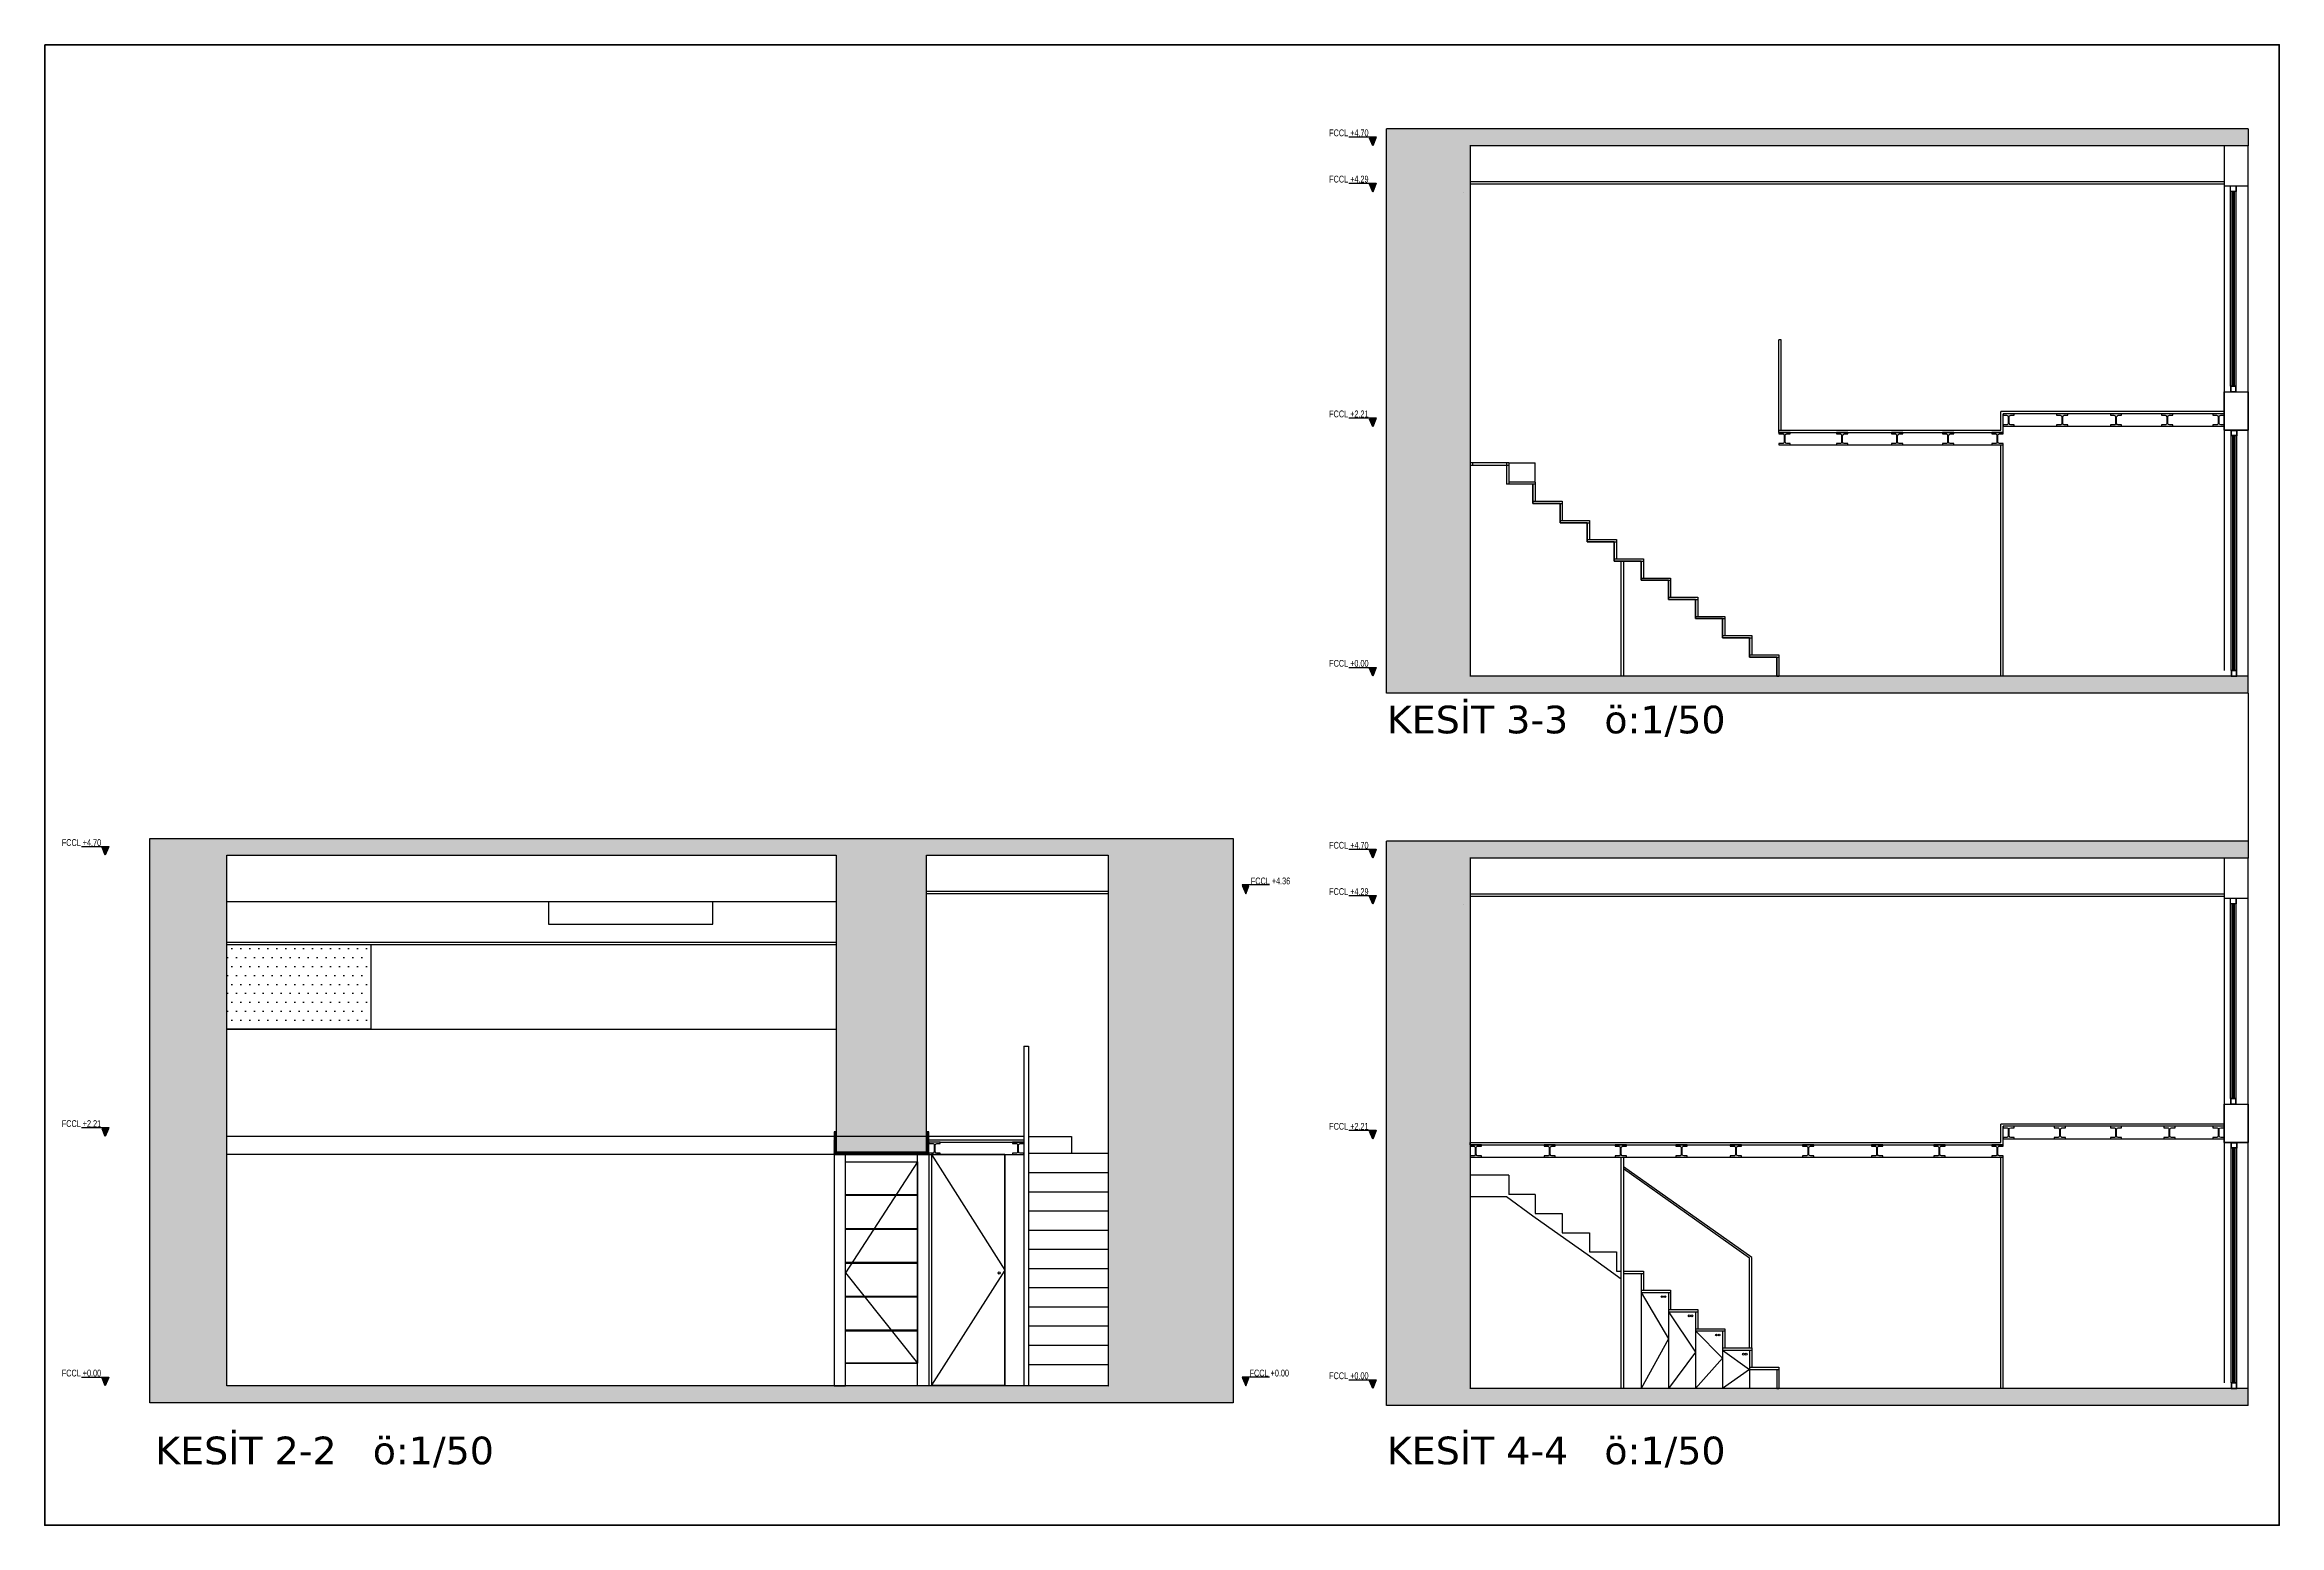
# Model space of a CAD drawing. Header units: centimetres. Extents: x -172755 to -168367, y -82915 to -78980.
# Drawn here: x -170347 to -168367, y -82915 to -81603 of the extents above; entities that cross this region are included whole.
import ezdxf
from ezdxf.enums import TextEntityAlignment as Align

# ---------------------------------------------------------------- set-up
doc = ezdxf.new("R2010")
doc.units = ezdxf.units.CM
doc.header["$LTSCALE"] = 50
for name, pattern in [('DOT', [0.25, 0, -0.25]), ('GF$0$HIDDEN', [0.375, 0.25, -0.125]), ('GF_alt_2$0$HIDDEN', [0.375, 0.25, -0.125]), ('HIDDEN', [9.525, 6.35, -3.175])]:
    doc.linetypes.add(name, pattern=pattern)
doc.layers.get('0').update_dxf_attribs({"color": 161, "lineweight": 35})
for name, color, linetype in [('DIM', 1, 'Continuous'), ('DIM_20', 61, 'Continuous'), ('DIM_50', 61, 'Continuous'), ('DOORS_VIEW', 3, 'Continuous'), ('FURNITURE', 3, 'Continuous'), ('GF$0$DOORS', 4, 'Continuous'), ('GF$0$WALL_PROJECTION', 253, 'GF$0$HIDDEN'), ('GF$0$WOOD_CLADDING', 44, 'Continuous'), ('Levels1_50', 4, 'Continuous'), ('PROFILE', 5, 'Continuous'), ('PROFILE_VIEW', 3, 'Continuous'), ('STONE_CLADDING', 41, 'Continuous'), ('STRUCT_BEAM', 30, 'Continuous'), ('SYMBOL', 7, 'Continuous'), ('TEXT_50', 5, 'Continuous'), ('VIEW', 153, 'Continuous'), ('WALL_GYPSUM_SECTION', 4, 'Continuous'), ('WALL_HATCH', 3, 'Continuous'), ('WALL_PROJECTION', 253, 'HIDDEN'), ('WALL_SECTION', 1, 'Continuous'), ('WALL_VIEW', 7, 'Continuous'), ('WIN_GLASS', 4, 'Continuous'), ('WOOD_CLADDING', 44, 'Continuous')]:
    doc.layers.add(name, color=color, linetype=linetype)
doc.styles.add('ROM0', font='ROMANS.SHX')
doc.styles.get("Standard").update_dxf_attribs({"font": 'arial.ttf'})
doc.styles.add('SWISS', font='swisscl.ttf')

msp = doc.modelspace()

# ---------------------------------------------------------------- texts
at = {"layer": 'TEXT_50', "char_height": 24.5, "width": 403.406, "attachment_point": 1}
for s, insert in [('{\\fVerdana|b0|i0|c162|p34;KESİT 3-3   ö:1/50}', (-169158.1, -82188.8)), ('{\\fVerdana|b0|i0|c162|p34;KESİT 2-2   ö:1/50}', (-170249.3, -82836.4)), ('{\\fVerdana|b0|i0|c162|p34;KESİT 4-4   ö:1/50}', (-169158.1, -82836.4))]:
    msp.add_mtext(s, dxfattribs=dict(at, insert=insert))

# ---------------------------------------------------------------- blocks, each defined once
blk = doc.blocks.new('-ENSTA01')
at = {"layer": 'DIM', "color": 5}
blk.add_lwpolyline([(-540, 200), (83, 200), (72, 175), (72, 175), (0, 0), (-72, 175), (72, 175)], dxfattribs=at)
at = {"layer": 'DIM', "color": 252}
blk.add_solid([(0, 0), (-72, 175), (72, 175)], dxfattribs=at)
at = {"layer": 'DIM_20', "color": 3, "style": 'ROM0'}
blk.add_attdef('%%P0.00', (-543, 249), '', height=120, dxfattribs=at)

# ---------------------------------------------------------------- hatches: boundary and pattern name
at = {"layer": 'STONE_CLADDING'}
h = msp.add_hatch(dxfattribs=at)
h.set_pattern_fill('ANSI31', color=256, scale=0.2, style=0)
h.set_pattern_definition([(45, (-188117.1458, -83033.25525), (-0.449012806, 0.449012806), [])])
h.paths.add_polyline_path([(-169645.9, -82566.4), (-169647.9, -82566.4), (-169647.9, -82584.4), (-169647.9, -82586.4), (-169563.9, -82586.4), (-169563.9, -82566.4), (-169565.9, -82566.4), (-169565.9, -82584.4), (-169645.9, -82584.4)])
at = {"layer": 'VIEW'}
h = msp.add_hatch(dxfattribs=at)
h.set_pattern_fill('DOTS', color=256, scale=5, style=0)
h.set_pattern_definition([(180, (-170058.352, -82475.4144), (-3.96875, 7.9375), [0, -7.9375])])
h.paths.add_polyline_path([(-170185.8, -82400.4), (-170058.4, -82400.4), (-170058.4, -82475.4), (-170185.8, -82475.4)])
at = {"layer": 'WALL_HATCH'}
h = msp.add_hatch(dxfattribs=at)
h.set_pattern_fill('ANSI33', color=256, angle=360, style=0)
h.set_pattern_definition([(45, (-178437.5614, -83988.217), (-4.490128, 4.490128), []), (45, (-178433.071, -83988.217), (-4.490128, 4.490128), [3.175, -1.5875])])
h.paths.add_polyline_path([(-169158.5, -82177.7), (-168395.1, -82177.7), (-168395.1, -82162.7), (-169084.4, -82162.7), (-169084.4, -81692.7), (-168395.1, -81692.7), (-168395.1, -81677.7), (-169158.5, -81677.7)])
h = msp.add_hatch(dxfattribs=at)
h.set_pattern_fill('ANSI33', color=256, angle=360, style=0)
h.set_pattern_definition([(45, (-192695.504, -86554.494), (-4.490128, 4.490128), []), (45, (-192691.014, -86554.494), (-4.490128, 4.490128), [3.175, -1.5875])])
h.paths.add_polyline_path([(-169565.9, -82321.4), (-169405, -82321.4), (-169405, -82355.4), (-169294.3, -82355.4), (-169294.3, -82306.4), (-170254.1, -82306.4), (-170254.1, -82321.4), (-170185.8, -82321.4), (-169645.9, -82321.4), (-169645.9, -82400.4), (-169645.9, -82400.4), (-169645.9, -82475.4), (-169645.9, -82475.4), (-169645.9, -82584.4), (-169565.9, -82584.4), (-169565.9, -82566.4), (-169565.9, -82566.4)])
h.paths.add_polyline_path([(-169294.3, -82355.4), (-169405, -82355.4), (-169405, -82573.4), (-169405, -82741.4), (-169404.5, -82741.4), (-169404.5, -82743.4), (-169405, -82743.4), (-169405, -82791.4), (-169294.3, -82791.4)])
h.paths.add_polyline_path([(-170185.8, -82570.4), (-170254.1, -82570.4), (-170254.1, -82791.4), (-170185.8, -82791.4), (-170185.8, -82781.4), (-170185.8, -82704.4), (-170185.8, -82696.4)])
h.paths.add_polyline_path([(-170185.8, -82321.4), (-170254.1, -82321.4), (-170254.1, -82570.4), (-170185.8, -82570.4)], flags=17)
h.paths.add_polyline_path([(-169294.3, -82806.4), (-169294.3, -82791.4), (-169405, -82791.4), (-169565.9, -82791.4), (-170185.8, -82791.4), (-170254.1, -82791.4), (-170254.1, -82806.4)])
h = msp.add_hatch(dxfattribs=at)
h.set_pattern_fill('ANSI33', color=256, angle=360, style=0)
h.set_pattern_definition([(45, (-178437.5614, -84619.3876), (-4.490128, 4.490128), []), (45, (-178433.071, -84619.3876), (-4.490128, 4.490128), [3.175, -1.5875])])
h.paths.add_polyline_path([(-169158.5, -82808.8), (-168395.1, -82808.8), (-168395.1, -82793.8), (-169084.4, -82793.8), (-169084.4, -82323.8), (-168395.1, -82323.8), (-168395.1, -82308.8), (-169158.5, -82308.8)])

# ---------------------------------------------------------------- linework, layer by layer
msp.add_lwpolyline([(-170347.3, -81603.2), (-168367.4, -81603.2), (-168367.4, -82915), (-170347.3, -82915)], close=True)
at = {"layer": 'DIM_50'}
for p, q in [((-168416.2, -81728.2), (-168395.1, -81728.2)), ((-168810.7, -81944.7), (-168810.7, -81864.7)), ((-168808.7, -81864.7), (-168810.7, -81864.7)), ((-168808.7, -81944.7), (-168808.7, -81864.7)), ((-168810.7, -81944.7), (-168614.2, -81944.7)), ((-168810.7, -81946.7), (-168810.7, -81944.7)), ((-168810.7, -81946.7), (-168612.2, -81946.7)), ((-168614.2, -81944.7), (-168614.2, -81928.3)), ((-168416.2, -81928.3), (-168614.2, -81928.3)), ((-168612.2, -81946.7), (-168612.2, -81930.3)), ((-168416.2, -81930.3), (-168612.2, -81930.3)), ((-168602.2, -81941.3), (-168426.2, -81941.3)), ((-169084.4, -81957.7), (-169084.4, -82162.7)), ((-168800.7, -81957.7), (-168622.2, -81957.7)), ((-169050.2, -81973.7), (-169084.4, -81973.7)), ((-169050.2, -81975.9), (-169084.4, -81975.9)), ((-169082.2, -81973.9), (-169082.2, -81975.9)), ((-169052.2, -81973.7), (-169052.2, -81992.7)), ((-169050.2, -81973.7), (-169050.2, -81992.7)), ((-169050.2, -81973.7), (-169026.7, -81973.7)), ((-169026.7, -81990.7), (-169026.7, -81973.7)), ((-169026.7, -81992.7), (-169052.2, -81992.7)), ((-169026.7, -81990.7), (-169050.2, -81990.7)), ((-169028.7, -81992.7), (-169028.7, -82009.7)), ((-169026.7, -81990.7), (-169026.7, -82007.7)), ((-169028.7, -82007.7), (-169002.7, -82007.7)), ((-169028.7, -82009.7), (-169002.7, -82009.7)), ((-169004.7, -82009.7), (-169004.7, -82026.7)), ((-169004.7, -82024.7), (-168978.7, -82024.7)), ((-169002.7, -82007.7), (-169002.7, -82009.7)), ((-169002.7, -82008.7), (-169002.7, -82024.7)), ((-168978.7, -82024.7), (-168978.7, -82026.7)), ((-168978.7, -82025.7), (-168978.7, -82041.7)), ((-169004.7, -82026.7), (-168978.7, -82026.7)), ((-168980.7, -82026.7), (-168980.7, -82043.7)), ((-168980.7, -82041.7), (-168954.7, -82041.7)), ((-168980.7, -82043.7), (-168954.7, -82043.7)), ((-168956.7, -82043.7), (-168956.7, -82060.7)), ((-168954.7, -82041.7), (-168954.7, -82043.7)), ((-168954.7, -82042.7), (-168954.7, -82058.7)), ((-168956.7, -82058.7), (-168930.7, -82058.7)), ((-168956.7, -82060.7), (-168930.7, -82060.7)), ((-168932.7, -82060.7), (-168932.7, -82077.7)), ((-168930.7, -82058.7), (-168930.7, -82060.7)), ((-168930.7, -82059.7), (-168930.7, -82075.7)), ((-168932.7, -82075.7), (-168906.7, -82075.7)), ((-168932.7, -82077.7), (-168906.7, -82077.7)), ((-168908.7, -82077.7), (-168908.7, -82094.7)), ((-168906.7, -82075.7), (-168906.7, -82077.7)), ((-168906.7, -82076.7), (-168906.7, -82092.7)), ((-168908.7, -82092.7), (-168882.7, -82092.7)), ((-168908.7, -82094.7), (-168882.7, -82094.7)), ((-168884.7, -82094.7), (-168884.7, -82111.7)), ((-168882.7, -82092.7), (-168882.7, -82094.7)), ((-168882.7, -82093.7), (-168882.7, -82109.7)), ((-168884.7, -82109.7), (-168858.7, -82109.7)), ((-168884.7, -82111.7), (-168858.7, -82111.7)), ((-168860.7, -82111.7), (-168860.7, -82128.7)), ((-168858.7, -82109.7), (-168858.7, -82111.7)), ((-168858.7, -82110.7), (-168858.7, -82126.7)), ((-168860.7, -82126.7), (-168834.7, -82126.7)), ((-168860.7, -82128.7), (-168834.7, -82128.7)), ((-168836.7, -82128.7), (-168836.7, -82145.7)), ((-168836.7, -82143.7), (-168810.7, -82143.7)), ((-168834.7, -82126.7), (-168834.7, -82128.7)), ((-168834.7, -82127.7), (-168834.7, -82143.7)), ((-168810.7, -82143.7), (-168810.7, -82145.7)), ((-168810.7, -82144.7), (-168810.7, -82162.7)), ((-168836.7, -82145.7), (-168810.7, -82145.7)), ((-168812.7, -82145.7), (-168812.7, -82162.7)), ((-168812.7, -82162.7), (-168810.7, -82162.7)), ((-168395.1, -82177.7), (-168395.1, -82308.8)), ((-168416.2, -82359.4), (-168395.1, -82359.4)), ((-169479.9, -82490.4), (-169479.9, -82791.4)), ((-169479.9, -82490.4), (-169475.7, -82490.4)), ((-169475.7, -82490.4), (-169475.7, -82791.4)), ((-168614.2, -82575.8), (-168614.2, -82559.5)), ((-168416.2, -82559.5), (-168614.2, -82559.5)), ((-169479.9, -82570.4), (-169563.9, -82570.4)), ((-169563.9, -82573.4), (-169479.9, -82573.4)), ((-169553.9, -82575.4), (-169479.9, -82575.4)), ((-169475.7, -82570.4), (-169437.6, -82570.4)), ((-169437.6, -82570.4), (-169437.6, -82585.4)), ((-169084.4, -82575.8), (-168614.2, -82575.8)), ((-169084.4, -82577.8), (-169084.4, -82575.8)), ((-169084.4, -82577.8), (-168612.2, -82577.8)), ((-168612.2, -82577.8), (-168612.2, -82561.5)), ((-168416.2, -82561.5), (-168612.2, -82561.5)), ((-168602.2, -82572.5), (-168426.2, -82572.5)), ((-169475.7, -82585.4), (-169405, -82585.4)), ((-169084.4, -82588.8), (-169084.4, -82793.8)), ((-169074.4, -82588.8), (-168622.2, -82588.8)), ((-168834.7, -82677.8), (-168948.5, -82597.3)), ((-168836.7, -82678.4), (-168948.5, -82599.3)), ((-169475.7, -82602.4), (-169405, -82602.4)), ((-169475.7, -82619.4), (-169405, -82619.4)), ((-169475.7, -82636.4), (-169405, -82636.4)), ((-169084.4, -82623.8), (-169052.2, -82623.8)), ((-169052.2, -82623.8), (-169028.7, -82640.8)), ((-169002.7, -82638.8), (-169002.7, -82640.8)), ((-169475.7, -82653.4), (-169405, -82653.4)), ((-169028.7, -82640.8), (-169004.7, -82657.8)), ((-169004.7, -82657.8), (-168980.7, -82674.8)), ((-168978.7, -82655.8), (-168978.7, -82657.8)), ((-169475.7, -82670.4), (-169405, -82670.4)), ((-168980.7, -82674.8), (-168950.5, -82696.5)), ((-168954.7, -82672.8), (-168954.7, -82674.8)), ((-168836.7, -82757.8), (-168836.7, -82678.4)), ((-168834.7, -82757.8), (-168834.7, -82677.8)), ((-169475.7, -82687.4), (-169405, -82687.4)), ((-168954.7, -82689.8), (-168950.5, -82689.8)), ((-168948.5, -82689.8), (-168930.7, -82689.8)), ((-168948.5, -82691.8), (-168930.7, -82691.8)), ((-168932.7, -82691.8), (-168932.7, -82708.8)), ((-168930.7, -82689.8), (-168930.7, -82691.8)), ((-168930.7, -82690.8), (-168930.7, -82706.8)), ((-169475.7, -82704.4), (-169405, -82704.4)), ((-168932.7, -82706.8), (-168906.7, -82706.8)), ((-168932.7, -82708.8), (-168906.7, -82708.8)), ((-168932.7, -82708.8), (-168932.7, -82793.8)), ((-168908.7, -82708.8), (-168908.7, -82725.8)), ((-168906.7, -82706.8), (-168906.7, -82708.8)), ((-168906.7, -82707.8), (-168906.7, -82723.8)), ((-169475.7, -82721.4), (-169405, -82721.4)), ((-169475.7, -82738.4), (-169405, -82738.4)), ((-168908.7, -82723.8), (-168882.7, -82723.8)), ((-168908.7, -82725.8), (-168882.7, -82725.8)), ((-168908.7, -82725.8), (-168908.7, -82793.8)), ((-168884.7, -82725.8), (-168884.7, -82742.8)), ((-168882.7, -82723.8), (-168882.7, -82725.8)), ((-168882.7, -82724.8), (-168882.7, -82740.8)), ((-169475.7, -82755.4), (-169405, -82755.4)), ((-168884.7, -82740.8), (-168858.7, -82740.8)), ((-168884.7, -82742.8), (-168858.7, -82742.8)), ((-168884.7, -82742.8), (-168884.7, -82793.8)), ((-168860.7, -82742.8), (-168860.7, -82759.8)), ((-168860.7, -82757.8), (-168834.7, -82757.8)), ((-168858.7, -82740.8), (-168858.7, -82742.8)), ((-168858.7, -82741.8), (-168858.7, -82757.8)), ((-168834.7, -82757.8), (-168834.7, -82759.8)), ((-168834.7, -82758.8), (-168834.7, -82774.8)), ((-169475.7, -82772.4), (-169405, -82772.4)), ((-168860.7, -82759.8), (-168834.7, -82759.8)), ((-168860.7, -82759.8), (-168860.7, -82793.8)), ((-168836.7, -82759.8), (-168836.7, -82776.8)), ((-168836.7, -82774.8), (-168810.7, -82774.8)), ((-168836.7, -82776.8), (-168810.7, -82776.8)), ((-168836.7, -82776.8), (-168836.7, -82793.8)), ((-168812.7, -82776.8), (-168812.7, -82793.8)), ((-168810.7, -82774.8), (-168810.7, -82776.8)), ((-168810.7, -82775.8), (-168810.7, -82793.8)), ((-168812.7, -82793.8), (-168810.7, -82793.8))]:
    msp.add_line(p, q, dxfattribs=at)
for centre in [(-168914.2, -82712.4), (-168911.8, -82712.4), (-168890.2, -82729.4), (-168887.8, -82729.4), (-168866.2, -82746.4), (-168863.8, -82746.4), (-168842.2, -82763.4), (-168839.8, -82763.4)]:
    msp.add_circle(centre, 0.8, dxfattribs=at)
at = {"layer": 'DOORS_VIEW', "color": 253, "linetype": 'HIDDEN', "ltscale": 30}
for p, q in [((-169563.9, -82570.4), (-170185.8, -82570.4)), ((-168932.7, -82708.8), (-168908.7, -82749.9)), ((-168908.7, -82725.8), (-168884.7, -82761.7)), ((-168908.7, -82749.9), (-168932.7, -82793.8)), ((-168884.7, -82742.8), (-168860.7, -82766.9)), ((-168884.7, -82761.7), (-168908.7, -82793.8)), ((-168860.7, -82766.9), (-168884.7, -82793.8)), ((-168860.7, -82759.8), (-168836.7, -82776.8)), ((-168836.7, -82776.8), (-168860.7, -82793.8))]:
    msp.add_line(p, q, dxfattribs=at)
msp.add_lwpolyline([(-169561.5, -82586.4), (-169496.5, -82688.8), (-169561.5, -82790.9)], dxfattribs=at)
at = {"layer": 'FURNITURE'}
msp.add_line((-168537, -82559.5), (-168539, -82559.5), dxfattribs=at)
at = {"layer": 'FURNITURE', "color": 253, "linetype": 'GF_alt_2$0$HIDDEN', "ltscale": 30}
msp.add_lwpolyline([(-169573.9, -82592.9), (-169637.9, -82691.4), (-169573.9, -82771.4)], dxfattribs=at)
at = {"layer": 'FURNITURE'}
msp.add_circle((-169501.6, -82691.4), 1, dxfattribs=at)
at = {"layer": 'GF$0$DOORS'}
for points in [[(-168614.2, -82162.7), (-168614.2, -81957.7)], [(-168612.2, -82162.7), (-168612.2, -81957.7)], [(-168614.2, -82793.8), (-168614.2, -82588.8)], [(-168612.2, -82793.8), (-168612.2, -82588.8)]]:
    msp.add_lwpolyline(points, dxfattribs=at)
at = {"layer": 'GF$0$WALL_PROJECTION', "ltscale": 40}
for p, q in [((-169050.2, -82604.8), (-169084.4, -82604.8)), ((-169050.2, -82604.8), (-169050.2, -82621.8)), ((-169026.7, -82621.8), (-169050.2, -82621.8)), ((-169026.7, -82621.8), (-169026.7, -82638.8)), ((-169026.7, -82638.8), (-169002.7, -82638.8)), ((-169002.7, -82639.8), (-169002.7, -82655.8)), ((-169002.7, -82655.8), (-168978.7, -82655.8)), ((-168978.7, -82656.8), (-168978.7, -82672.8)), ((-168978.7, -82672.8), (-168954.7, -82672.8)), ((-168954.7, -82673.8), (-168954.7, -82689.8))]:
    msp.add_line(p, q, dxfattribs=at)
at = {"layer": 'GF$0$WOOD_CLADDING'}
for p, q in [((-168950.5, -82793.8), (-168950.5, -82588.8)), ((-168948.5, -82588.8), (-168948.5, -82793.8)), ((-168948.5, -82793.8), (-168950.5, -82793.8))]:
    msp.add_line(p, q, dxfattribs=at)
msp.add_lwpolyline([(-168950.5, -82162.7), (-168950.5, -82060.7), (-168948.5, -82060.7), (-168948.5, -82162.7)], close=True, dxfattribs=at)
at = {"layer": 'PROFILE'}
for points in [[(-168410.7, -81728.2), (-168405.7, -81728.2), (-168405.7, -81733.2), (-168410.7, -81733.2), (-168410.7, -81728.2)], [(-168410.7, -81910.7), (-168405.7, -81910.7), (-168405.7, -81905.7), (-168410.7, -81905.7), (-168410.7, -81910.7)], [(-168410.1, -81944.7), (-168405.1, -81944.7), (-168405.1, -81949.7), (-168410.1, -81949.7), (-168410.1, -81944.7)], [(-168410.1, -82162.7), (-168405.1, -82162.7), (-168405.1, -82157.7), (-168410.1, -82157.7), (-168410.1, -82162.7)], [(-168410.7, -82359.4), (-168405.7, -82359.4), (-168405.7, -82364.4), (-168410.7, -82364.4), (-168410.7, -82359.4)], [(-168410.7, -82541.8), (-168405.7, -82541.8), (-168405.7, -82536.8), (-168410.7, -82536.8), (-168410.7, -82541.8)], [(-168410.1, -82575.8), (-168405.1, -82575.8), (-168405.1, -82580.8), (-168410.1, -82580.8), (-168410.1, -82575.8)], [(-168410.1, -82793.8), (-168405.1, -82793.8), (-168405.1, -82788.8), (-168410.1, -82788.8), (-168410.1, -82793.8)]]:
    msp.add_lwpolyline(points, dxfattribs=at)
for points in [[(-168410.4, -81910.4), (-168406, -81910.4), (-168406, -81906), (-168410.4, -81906)], [(-168409.8, -81945), (-168405.4, -81945), (-168405.4, -81949.4), (-168409.8, -81949.4)], [(-168409.8, -82162.4), (-168405.4, -82162.4), (-168405.4, -82158), (-168409.8, -82158)], [(-168410.4, -82541.5), (-168406, -82541.5), (-168406, -82537.1), (-168410.4, -82537.1)], [(-168409.8, -82576.1), (-168405.4, -82576.1), (-168405.4, -82580.5), (-168409.8, -82580.5)], [(-168409.8, -82793.5), (-168405.4, -82793.5), (-168405.4, -82789.1), (-168409.8, -82789.1)]]:
    msp.add_lwpolyline(points, close=True, dxfattribs=at)
at = {"layer": 'PROFILE_VIEW'}
for p, q in [((-168416.2, -81692.7), (-168416.2, -82157.7)), ((-168410.7, -81905.7), (-168410.7, -81728.2)), ((-168405.7, -81905.7), (-168405.7, -81728.2)), ((-168410.1, -82157.7), (-168410.1, -81949.7)), ((-168405.1, -82157.7), (-168405.1, -81949.7)), ((-168416.2, -82323.8), (-168416.2, -82788.8)), ((-168410.7, -82536.8), (-168410.7, -82359.4)), ((-168405.7, -82536.8), (-168405.7, -82359.4)), ((-168410.1, -82788.8), (-168410.1, -82580.8)), ((-168405.1, -82788.8), (-168405.1, -82580.8))]:
    msp.add_line(p, q, dxfattribs=at)
at = {"layer": 'STONE_CLADDING'}
for points in [[(-169645.9, -82566.4), (-169647.9, -82566.4), (-169647.9, -82584.4), (-169647.9, -82586.4), (-169563.9, -82586.4), (-169563.9, -82566.4), (-169565.9, -82566.4), (-169565.9, -82584.4), (-169645.9, -82584.4), (-169645.9, -82566.4)], [(-169647.9, -82586.4), (-169647.9, -82791.4)], [(-169563.9, -82586.4), (-169563.9, -82791.4)]]:
    msp.add_lwpolyline(points, dxfattribs=at)
at = {"layer": 'STRUCT_BEAM'}
for points in [[(-168800.7, -81946.7), (-168810.7, -81946.7), (-168810.7, -81947.9), (-168807.6, -81947.9, -0.46144), (-168806.2, -81949.6), (-168806.2, -81955.3, -0.472845), (-168807.6, -81956.5), (-168810.7, -81956.5), (-168810.7, -81957.7), (-168800.7, -81957.7), (-168800.7, -81956.5), (-168803.8, -81956.5, -0.358063), (-168805.3, -81955.3), (-168805.3, -81949.6, -0.368529), (-168803.8, -81947.9), (-168800.7, -81947.9), (-168800.7, -81946.7)], [(-168749.8, -81946.7), (-168759.8, -81946.7), (-168759.8, -81947.9), (-168756.7, -81947.9, -0.46144), (-168755.3, -81949.6), (-168755.3, -81955.3, -0.472845), (-168756.7, -81956.5), (-168759.8, -81956.5), (-168759.8, -81957.7), (-168749.8, -81957.7), (-168749.8, -81956.5), (-168752.9, -81956.5, -0.358063), (-168754.4, -81955.3), (-168754.4, -81949.6, -0.368529), (-168752.9, -81947.9), (-168749.8, -81947.9), (-168749.8, -81946.7)], [(-168701.1, -81946.7), (-168711.1, -81946.7), (-168711.1, -81947.9), (-168708, -81947.9, -0.46144), (-168706.5, -81949.6), (-168706.5, -81955.3, -0.472845), (-168708, -81956.5), (-168711.1, -81956.5), (-168711.1, -81957.7), (-168701.1, -81957.7), (-168701.1, -81956.5), (-168704.2, -81956.5, -0.358063), (-168705.6, -81955.3), (-168705.6, -81949.6, -0.368529), (-168704.2, -81947.9), (-168701.1, -81947.9), (-168701.1, -81946.7)], [(-168655.8, -81946.7), (-168665.8, -81946.7), (-168665.8, -81947.9), (-168662.7, -81947.9, -0.46144), (-168661.3, -81949.6), (-168661.3, -81955.3, -0.472845), (-168662.7, -81956.5), (-168665.8, -81956.5), (-168665.8, -81957.7), (-168655.8, -81957.7), (-168655.8, -81956.5), (-168658.9, -81956.5, -0.358063), (-168660.4, -81955.3), (-168660.4, -81949.6, -0.368529), (-168658.9, -81947.9), (-168655.8, -81947.9), (-168655.8, -81946.7)], [(-168612.2, -81946.7), (-168622.2, -81946.7), (-168622.2, -81947.9), (-168619.1, -81947.9, -0.46144), (-168617.7, -81949.6), (-168617.7, -81955.3, -0.472845), (-168619.1, -81956.5), (-168622.2, -81956.5), (-168622.2, -81957.7), (-168612.2, -81957.7), (-168612.2, -81956.5), (-168615.3, -81956.5, -0.358063), (-168616.8, -81955.3), (-168616.8, -81949.6, -0.368529), (-168615.3, -81947.9), (-168612.2, -81947.9), (-168612.2, -81946.7)], [(-168602.2, -81930.3), (-168612.2, -81930.3), (-168612.2, -81931.5), (-168609.1, -81931.5, -0.46144), (-168607.7, -81933.2), (-168607.7, -81938.9, -0.472845), (-168609.1, -81940.1), (-168612.2, -81940.1), (-168612.2, -81941.3), (-168602.2, -81941.3), (-168602.2, -81940.1), (-168605.3, -81940.1, -0.358063), (-168606.8, -81938.9), (-168606.8, -81933.2, -0.368529), (-168605.3, -81931.5), (-168602.2, -81931.5), (-168602.2, -81930.3)], [(-168554.8, -81930.3), (-168564.8, -81930.3), (-168564.8, -81931.5), (-168561.7, -81931.5, -0.46144), (-168560.2, -81933.2), (-168560.2, -81938.9, -0.472845), (-168561.7, -81940.1), (-168564.8, -81940.1), (-168564.8, -81941.3), (-168554.8, -81941.3), (-168554.8, -81940.1), (-168557.9, -81940.1, -0.358063), (-168559.3, -81938.9), (-168559.3, -81933.2, -0.368529), (-168557.9, -81931.5), (-168554.8, -81931.5), (-168554.8, -81930.3)], [(-168507.1, -81930.3), (-168517.1, -81930.3), (-168517.1, -81931.5), (-168514, -81931.5, -0.46144), (-168512.5, -81933.2), (-168512.5, -81938.9, -0.472845), (-168514, -81940.1), (-168517.1, -81940.1), (-168517.1, -81941.3), (-168507.1, -81941.3), (-168507.1, -81940.1), (-168510.1, -81940.1, -0.358063), (-168511.6, -81938.9), (-168511.6, -81933.2, -0.368529), (-168510.1, -81931.5), (-168507.1, -81931.5), (-168507.1, -81930.3)], [(-168461.7, -81930.3), (-168471.7, -81930.3), (-168471.7, -81931.5), (-168468.6, -81931.5, -0.46144), (-168467.2, -81933.2), (-168467.2, -81938.9, -0.472845), (-168468.6, -81940.1), (-168471.7, -81940.1), (-168471.7, -81941.3), (-168461.7, -81941.3), (-168461.7, -81940.1), (-168464.8, -81940.1, -0.358063), (-168466.3, -81938.9), (-168466.3, -81933.2, -0.368529), (-168464.8, -81931.5), (-168461.7, -81931.5), (-168461.7, -81930.3)], [(-168416.2, -81930.3), (-168426.2, -81930.3), (-168426.2, -81931.5), (-168423.1, -81931.5, -0.46144), (-168421.7, -81933.2), (-168421.7, -81938.9, -0.472845), (-168423.1, -81940.1), (-168426.2, -81940.1), (-168426.2, -81941.3), (-168416.2, -81941.3), (-168416.2, -81940.1), (-168419.3, -81940.1, -0.358063), (-168420.8, -81938.9), (-168420.8, -81933.2, -0.368529), (-168419.3, -81931.5), (-168416.2, -81931.5), (-168416.2, -81930.3)], [(-169553.9, -82575.4), (-169563.9, -82575.4), (-169563.9, -82576.6), (-169560.8, -82576.6, -0.46144), (-169559.3, -82578.3), (-169559.3, -82584, -0.472845), (-169560.8, -82585.2), (-169563.9, -82585.2), (-169563.9, -82586.4), (-169553.9, -82586.4), (-169553.9, -82585.2), (-169556.9, -82585.2, -0.358063), (-169558.4, -82584), (-169558.4, -82578.3, -0.368529), (-169556.9, -82576.6), (-169553.9, -82576.6), (-169553.9, -82575.4)], [(-169479.9, -82575.4), (-169489.9, -82575.4), (-169489.9, -82576.6), (-169486.8, -82576.6, -0.46144), (-169485.4, -82578.3), (-169485.4, -82584, -0.472845), (-169486.8, -82585.2), (-169489.9, -82585.2), (-169489.9, -82586.4), (-169479.9, -82586.4), (-169479.9, -82585.2), (-169483, -82585.2, -0.358063), (-169484.5, -82584), (-169484.5, -82578.3, -0.368529), (-169483, -82576.6), (-169479.9, -82576.6), (-169479.9, -82575.4)], [(-169074.4, -82577.8), (-169084.4, -82577.8), (-169084.4, -82579), (-169081.3, -82579, -0.46144), (-169079.9, -82580.8), (-169079.9, -82586.4, -0.472845), (-169081.3, -82587.7), (-169084.4, -82587.7), (-169084.4, -82588.8), (-169074.4, -82588.8), (-169074.4, -82587.7), (-169077.5, -82587.7, -0.358063), (-169079, -82586.4), (-169079, -82580.8, -0.368529), (-169077.5, -82579), (-169074.4, -82579), (-169074.4, -82577.8)], [(-169008.9, -82577.8), (-169018.9, -82577.8), (-169018.9, -82579), (-169015.8, -82579, -0.46144), (-169014.3, -82580.8), (-169014.3, -82586.4, -0.472845), (-169015.8, -82587.7), (-169018.9, -82587.7), (-169018.9, -82588.8), (-169008.9, -82588.8), (-169008.9, -82587.7), (-169012, -82587.7, -0.358063), (-169013.4, -82586.4), (-169013.4, -82580.8, -0.368529), (-169012, -82579), (-169008.9, -82579), (-169008.9, -82577.8)], [(-168945.9, -82577.8), (-168955.9, -82577.8), (-168955.9, -82579), (-168952.8, -82579, -0.46144), (-168951.3, -82580.8), (-168951.3, -82586.4, -0.472845), (-168952.8, -82587.7), (-168955.9, -82587.7), (-168955.9, -82588.8), (-168945.9, -82588.8), (-168945.9, -82587.7), (-168949, -82587.7, -0.358063), (-168950.5, -82586.4), (-168950.5, -82580.8, -0.368529), (-168949, -82579), (-168945.9, -82579), (-168945.9, -82577.8)], [(-168892, -82577.8), (-168902, -82577.8), (-168902, -82579), (-168898.9, -82579, -0.46144), (-168897.4, -82580.8), (-168897.4, -82586.4, -0.472845), (-168898.9, -82587.7), (-168902, -82587.7), (-168902, -82588.8), (-168892, -82588.8), (-168892, -82587.7), (-168895.1, -82587.7, -0.358063), (-168896.6, -82586.4), (-168896.6, -82580.8, -0.368529), (-168895.1, -82579), (-168892, -82579), (-168892, -82577.8)], [(-168843.9, -82577.8), (-168853.9, -82577.8), (-168853.9, -82579), (-168850.8, -82579, -0.46144), (-168849.3, -82580.8), (-168849.3, -82586.4, -0.472845), (-168850.8, -82587.7), (-168853.9, -82587.7), (-168853.9, -82588.8), (-168843.9, -82588.8), (-168843.9, -82587.7), (-168847, -82587.7, -0.358063), (-168848.4, -82586.4), (-168848.4, -82580.8, -0.368529), (-168847, -82579), (-168843.9, -82579), (-168843.9, -82577.8)], [(-168779.8, -82577.8), (-168789.8, -82577.8), (-168789.8, -82579), (-168786.7, -82579, -0.46144), (-168785.2, -82580.8), (-168785.2, -82586.4, -0.472845), (-168786.7, -82587.7), (-168789.8, -82587.7), (-168789.8, -82588.8), (-168779.8, -82588.8), (-168779.8, -82587.7), (-168782.9, -82587.7, -0.358063), (-168784.3, -82586.4), (-168784.3, -82580.8, -0.368529), (-168782.9, -82579), (-168779.8, -82579), (-168779.8, -82577.8)], [(-168718.8, -82577.8), (-168728.8, -82577.8), (-168728.8, -82579), (-168725.7, -82579, -0.46144), (-168724.3, -82580.8), (-168724.3, -82586.4, -0.472845), (-168725.7, -82587.7), (-168728.8, -82587.7), (-168728.8, -82588.8), (-168718.8, -82588.8), (-168718.8, -82587.7), (-168721.9, -82587.7, -0.358063), (-168723.4, -82586.4), (-168723.4, -82580.8, -0.368529), (-168721.9, -82579), (-168718.8, -82579), (-168718.8, -82577.8)], [(-168663.6, -82577.8), (-168673.6, -82577.8), (-168673.6, -82579), (-168670.5, -82579, -0.46144), (-168669, -82580.8), (-168669, -82586.4, -0.472845), (-168670.5, -82587.7), (-168673.6, -82587.7), (-168673.6, -82588.8), (-168663.6, -82588.8), (-168663.6, -82587.7), (-168666.7, -82587.7, -0.358063), (-168668.2, -82586.4), (-168668.2, -82580.8, -0.368529), (-168666.7, -82579), (-168663.6, -82579), (-168663.6, -82577.8)], [(-168612.2, -82577.8), (-168622.2, -82577.8), (-168622.2, -82579), (-168619.1, -82579, -0.46144), (-168617.7, -82580.8), (-168617.7, -82586.4, -0.472845), (-168619.1, -82587.7), (-168622.2, -82587.7), (-168622.2, -82588.8), (-168612.2, -82588.8), (-168612.2, -82587.7), (-168615.3, -82587.7, -0.358063), (-168616.8, -82586.4), (-168616.8, -82580.8, -0.368529), (-168615.3, -82579), (-168612.2, -82579), (-168612.2, -82577.8)], [(-168602.2, -82561.5), (-168612.2, -82561.5), (-168612.2, -82562.7), (-168609.1, -82562.7, -0.46144), (-168607.7, -82564.4), (-168607.7, -82570.1, -0.472845), (-168609.1, -82571.3), (-168612.2, -82571.3), (-168612.2, -82572.5), (-168602.2, -82572.5), (-168602.2, -82571.3), (-168605.3, -82571.3, -0.358063), (-168606.8, -82570.1), (-168606.8, -82564.4, -0.368529), (-168605.3, -82562.7), (-168602.2, -82562.7), (-168602.2, -82561.5)], [(-168556.9, -82561.5), (-168566.9, -82561.5), (-168566.9, -82562.7), (-168563.8, -82562.7, -0.46144), (-168562.3, -82564.4), (-168562.3, -82570.1, -0.472845), (-168563.8, -82571.3), (-168566.9, -82571.3), (-168566.9, -82572.5), (-168556.9, -82572.5), (-168556.9, -82571.3), (-168560, -82571.3, -0.358063), (-168561.4, -82570.1), (-168561.4, -82564.4, -0.368529), (-168560, -82562.7), (-168556.9, -82562.7), (-168556.9, -82561.5)], [(-168507.1, -82561.5), (-168517.1, -82561.5), (-168517.1, -82562.7), (-168514, -82562.7, -0.46144), (-168512.5, -82564.4), (-168512.5, -82570.1, -0.472845), (-168514, -82571.3), (-168517.1, -82571.3), (-168517.1, -82572.5), (-168507.1, -82572.5), (-168507.1, -82571.3), (-168510.1, -82571.3, -0.358063), (-168511.6, -82570.1), (-168511.6, -82564.4, -0.368529), (-168510.1, -82562.7), (-168507.1, -82562.7), (-168507.1, -82561.5)], [(-168459.7, -82561.5), (-168469.7, -82561.5), (-168469.7, -82562.7), (-168466.6, -82562.7, -0.46144), (-168465.2, -82564.4), (-168465.2, -82570.1, -0.472845), (-168466.6, -82571.3), (-168469.7, -82571.3), (-168469.7, -82572.5), (-168459.7, -82572.5), (-168459.7, -82571.3), (-168462.8, -82571.3, -0.358063), (-168464.3, -82570.1), (-168464.3, -82564.4, -0.368529), (-168462.8, -82562.7), (-168459.7, -82562.7), (-168459.7, -82561.5)], [(-168416.2, -82561.5), (-168426.2, -82561.5), (-168426.2, -82562.7), (-168423.1, -82562.7, -0.46144), (-168421.7, -82564.4), (-168421.7, -82570.1, -0.472845), (-168423.1, -82571.3), (-168426.2, -82571.3), (-168426.2, -82572.5), (-168416.2, -82572.5), (-168416.2, -82571.3), (-168419.3, -82571.3, -0.358063), (-168420.8, -82570.1), (-168420.8, -82564.4, -0.368529), (-168419.3, -82562.7), (-168416.2, -82562.7), (-168416.2, -82561.5)]]:
    msp.add_lwpolyline(points, format="xyb", close=True, dxfattribs=at)
at = {"layer": 'SYMBOL', "linetype": 'DOT', "ltscale": 20}
for p, q in [((-169084.4, -81692.7), (-169170.7, -81692.7)), ((-169089.9, -81733.7), (-169170.7, -81733.7)), ((-169084.4, -81941.7), (-169170.7, -81941.7)), ((-169084.4, -82162.7), (-169170.7, -82162.7)), ((-170185.8, -82321.4), (-170293.6, -82321.4)), ((-169084.4, -82323.8), (-169170.7, -82323.8)), ((-169406, -82355.4), (-169283.2, -82355.4)), ((-169089.9, -82364.8), (-169170.7, -82364.8)), ((-170185.8, -82570.4), (-170293.6, -82570.4)), ((-169084.4, -82572.8), (-169170.7, -82572.8)), ((-170185.8, -82791.4), (-170293.6, -82791.4)), ((-169405, -82791.4), (-169283.2, -82791.4)), ((-169084.4, -82793.8), (-169170.7, -82793.8))]:
    msp.add_line(p, q, dxfattribs=at)
at = {"layer": 'VIEW'}
msp.add_lwpolyline([(-168812.7, -82162.7), (-168812.7, -82162.7), (-168812.7, -82145.7), (-168836.7, -82145.7), (-168836.7, -82128.7), (-168860.7, -82128.7), (-168860.7, -82111.7), (-168884.7, -82111.7), (-168884.7, -82094.7), (-168908.7, -82094.7), (-168908.7, -82077.7), (-168932.7, -82077.7), (-168932.7, -82060.7), (-168956.7, -82060.7), (-168956.7, -82043.7), (-168980.7, -82043.7), (-168980.7, -82026.7), (-169004.7, -82026.7), (-169004.7, -82009.7), (-169028.7, -82009.7), (-169028.7, -81992.7), (-169050.7, -81992.7)], dxfattribs=at)
at = {"layer": 'WALL_GYPSUM_SECTION'}
for points in [[(-168416.2, -81724.7), (-169084.4, -81724.7)], [(-168416.2, -81726.7), (-169084.4, -81726.7)], [(-169405, -82353.4), (-169566, -82353.4)], [(-169405, -82355.4), (-169566, -82355.4)], [(-168416.2, -82355.8), (-169084.4, -82355.8)], [(-168416.2, -82357.8), (-169084.4, -82357.8)], [(-170185.8, -82398.4), (-169645.9, -82398.4)], [(-170185.8, -82400.4), (-169645.9, -82400.4)]]:
    msp.add_lwpolyline(points, dxfattribs=at)
at = {"layer": 'WALL_PROJECTION', "ltscale": 20}
for points in [[(-170185.8, -82362.4), (-169645.9, -82362.4)], [(-169900.8, -82362.4), (-169900.8, -82382.4), (-169755.3, -82382.4), (-169755.3, -82362.4)]]:
    msp.add_lwpolyline(points, dxfattribs=at)
at = {"layer": 'WALL_SECTION'}
for p, q in [((-168395.1, -81677.7), (-169158.5, -81677.7)), ((-169158.5, -82177.7), (-169158.5, -81677.7)), ((-168395.1, -81677.7), (-168395.1, -81692.7)), ((-168395.1, -81692.7), (-169084.4, -81692.7)), ((-169084.4, -81692.7), (-169084.4, -82162.7)), ((-168395.1, -82162.7), (-169084.4, -82162.7)), ((-168395.1, -82177.7), (-168395.1, -82162.7)), ((-168395.1, -82177.7), (-169158.5, -82177.7)), ((-168395.1, -82308.8), (-169158.5, -82308.8)), ((-169158.5, -82808.8), (-169158.5, -82308.8)), ((-168395.1, -82308.8), (-168395.1, -82323.8)), ((-168395.1, -82323.8), (-169084.4, -82323.8)), ((-169084.4, -82323.8), (-169084.4, -82793.8)), ((-169645.9, -82584.4), (-169565.9, -82584.4)), ((-168395.1, -82793.8), (-169084.4, -82793.8)), ((-168395.1, -82808.8), (-168395.1, -82793.8)), ((-168395.1, -82808.8), (-169158.5, -82808.8))]:
    msp.add_line(p, q, dxfattribs=at)
msp.add_lwpolyline([(-170254.1, -82806.4), (-170254.1, -82306.4), (-169294.3, -82306.4), (-169294.3, -82806.4)], close=True, dxfattribs=at)
msp.add_lwpolyline([(-169645.9, -82584.4), (-169565.9, -82584.4), (-169565.9, -82321.4), (-169405, -82321.4), (-169405, -82573.4), (-169405, -82573.4), (-169405, -82791.4), (-169405, -82791.4), (-169565.9, -82791.4), (-170185.8, -82791.4), (-170185.8, -82321.4), (-169645.9, -82321.4), (-169645.9, -82584.4)], dxfattribs=at)
at = {"layer": 'WALL_VIEW'}
for points in [[(-168395.1, -82162.7), (-168395.1, -81692.7)], [(-168416.2, -81944.7), (-168395.1, -81944.7)], [(-168395.1, -82793.8), (-168395.1, -82323.8)], [(-168416.2, -82575.8), (-168395.1, -82575.8)]]:
    msp.add_lwpolyline(points, dxfattribs=at)
for points in [[(-168416.2, -81910.7), (-168395.1, -81910.7), (-168395.1, -81944.7), (-168416.2, -81944.7)], [(-170185.8, -82400.4), (-170058.4, -82400.4), (-170058.4, -82475.4), (-170185.8, -82475.4)], [(-168416.2, -82541.8), (-168395.1, -82541.8), (-168395.1, -82575.8), (-168416.2, -82575.8)]]:
    msp.add_lwpolyline(points, close=True, dxfattribs=at)
at = {"layer": 'WIN_GLASS'}
for p, q in [((-168409.2, -81905.7), (-168409.2, -81733.2)), ((-168408.2, -81905.7), (-168408.2, -81733.2)), ((-168407.2, -81905.7), (-168407.2, -81733.2)), ((-168408.6, -82157.7), (-168408.6, -81949.7)), ((-168407.6, -82157.7), (-168407.6, -81949.7)), ((-168406.6, -82157.7), (-168406.6, -81949.7)), ((-168409.2, -82536.8), (-168409.2, -82364.4)), ((-168408.2, -82536.8), (-168408.2, -82364.4)), ((-168407.2, -82536.8), (-168407.2, -82364.4)), ((-168408.6, -82788.8), (-168408.6, -82580.8)), ((-168407.6, -82788.8), (-168407.6, -82580.8)), ((-168406.6, -82788.8), (-168406.6, -82580.8))]:
    msp.add_line(p, q, dxfattribs=at)
msp.add_lwpolyline([(-169637.9, -82592.9), (-169573.9, -82592.9), (-169573.9, -82771.4), (-169637.9, -82771.4)], close=True, dxfattribs=at)
at = {"layer": 'WIN_GLASS', "color": 253}
for points in [[(-169637.9, -82621.9), (-169573.9, -82621.9), (-169573.9, -82622.9), (-169637.9, -82622.9)], [(-169637.9, -82651.9), (-169573.9, -82651.9), (-169573.9, -82652.9), (-169637.9, -82652.9)], [(-169637.9, -82681.9), (-169573.9, -82681.9), (-169573.9, -82682.9), (-169637.9, -82682.9)], [(-169637.9, -82711.9), (-169573.9, -82711.9), (-169573.9, -82712.9), (-169637.9, -82712.9)], [(-169637.9, -82741.9), (-169573.9, -82741.9), (-169573.9, -82742.9), (-169637.9, -82742.9)]]:
    msp.add_lwpolyline(points, close=True, dxfattribs=at)
at = {"layer": 'WOOD_CLADDING'}
for points in [[(-169645.9, -82475.4), (-169645.9, -82566.4), (-169647.9, -82566.4), (-169647.9, -82586.4), (-170185.8, -82586.4), (-170185.8, -82475.4)], [(-169637.9, -82586.4), (-169647.9, -82586.4), (-169647.9, -82791.4), (-169637.9, -82791.4)], [(-169573.9, -82586.4), (-169563.9, -82586.4), (-169563.9, -82791.4), (-169573.9, -82791.4)], [(-169496.5, -82586.4), (-169561.5, -82586.4), (-169561.5, -82790.9), (-169496.5, -82790.9)]]:
    msp.add_lwpolyline(points, close=True, dxfattribs=at)
for points in [[(-169566, -82586.4), (-169479.9, -82586.4)], [(-169496.5, -82586.1), (-169496.5, -82791.4)], [(-169637.9, -82771.4), (-169573.9, -82771.4)]]:
    msp.add_lwpolyline(points, dxfattribs=at)

# ---------------------------------------------------------------- block references
at = {"layer": 'Levels1_50'}
ref = msp.add_blockref('-ENSTA01', (-169170.7, -81692.7), dxfattribs=dict(at, xscale=0.03888000000006286, yscale=0.03888000000006286, zscale=0.03888000000006286))
ref.add_attrib('%%P0.00', 'FCCL +4.70', dxfattribs={"layer": 'DIM_20', "color": 3, "height": 6, "style": 'SWISS'}).set_placement((-169191.8, -81684.3), align=Align.CENTER)
ref = msp.add_blockref('-ENSTA01', (-169170.7, -81733.7), dxfattribs=dict(at, xscale=0.03888000000006286, yscale=0.03888000000006286, zscale=0.03888000000006286))
ref.add_attrib('%%P0.00', 'FCCL +4.29', dxfattribs={"layer": 'DIM_20', "color": 3, "height": 6, "style": 'SWISS'}).set_placement((-169191.8, -81725.3), align=Align.CENTER)
ref = msp.add_blockref('-ENSTA01', (-169170.7, -81941.7), dxfattribs=dict(at, xscale=0.03888000000006286, yscale=0.03888000000006286, zscale=0.03888000000006286))
ref.add_attrib('%%P0.00', 'FCCL +2.21', dxfattribs={"layer": 'DIM_20', "color": 3, "height": 6, "style": 'SWISS'}).set_placement((-169191.8, -81933.3), align=Align.CENTER)
ref = msp.add_blockref('-ENSTA01', (-169170.7, -82162.7), dxfattribs=dict(at, xscale=0.03888000000006286, yscale=0.03888000000006286, zscale=0.03888000000006286))
ref.add_attrib('%%P0.00', 'FCCL +0.00', dxfattribs={"layer": 'DIM_20', "color": 3, "height": 6, "style": 'SWISS'}).set_placement((-169191.8, -82154.3), align=Align.CENTER)
ref = msp.add_blockref('-ENSTA01', (-170293.6, -82321.4), dxfattribs=dict(at, xscale=0.03888000000006286, yscale=0.03888000000006286, zscale=0.03888000000006286))
ref.add_attrib('%%P0.00', 'FCCL +4.70', dxfattribs={"layer": 'DIM_20', "color": 3, "height": 6, "style": 'SWISS'}).set_placement((-170314.7, -82313.1), align=Align.CENTER)
ref = msp.add_blockref('-ENSTA01', (-169170.7, -82323.8), dxfattribs=dict(at, xscale=0.03888000000006286, yscale=0.03888000000006286, zscale=0.03888000000006286))
ref.add_attrib('%%P0.00', 'FCCL +4.70', dxfattribs={"layer": 'DIM_20', "color": 3, "height": 6, "style": 'SWISS'}).set_placement((-169191.8, -82315.5), align=Align.CENTER)
ref = msp.add_blockref('-ENSTA01', (-169283.2, -82355.4), dxfattribs=dict(at, xscale=-0.03888000000006286, yscale=0.03887999999824387, zscale=0.03888))
ref.add_attrib('%%P0.00', 'FCCL +4.36', dxfattribs={"layer": 'DIM_20', "color": 3, "height": 6, "style": 'SWISS'}).set_placement((-169261.2, -82347.1), align=Align.CENTER)
ref = msp.add_blockref('-ENSTA01', (-169170.7, -82364.8), dxfattribs=dict(at, xscale=0.03888000000006286, yscale=0.03888000000006286, zscale=0.03888000000006286))
ref.add_attrib('%%P0.00', 'FCCL +4.29', dxfattribs={"layer": 'DIM_20', "color": 3, "height": 6, "style": 'SWISS'}).set_placement((-169191.8, -82356.5), align=Align.CENTER)
ref = msp.add_blockref('-ENSTA01', (-170293.6, -82570.4), dxfattribs=dict(at, xscale=0.03888000000006286, yscale=0.03888000000006286, zscale=0.03888000000006286))
ref.add_attrib('%%P0.00', 'FCCL +2.21', dxfattribs={"layer": 'DIM_20', "color": 3, "height": 6, "style": 'SWISS'}).set_placement((-170314.7, -82562.1), align=Align.CENTER)
ref = msp.add_blockref('-ENSTA01', (-169170.7, -82572.8), dxfattribs=dict(at, xscale=0.03888000000006286, yscale=0.03888000000006286, zscale=0.03888000000006286))
ref.add_attrib('%%P0.00', 'FCCL +2.21', dxfattribs={"layer": 'DIM_20', "color": 3, "height": 6, "style": 'SWISS'}).set_placement((-169191.8, -82564.5), align=Align.CENTER)
ref = msp.add_blockref('-ENSTA01', (-170293.6, -82791.4), dxfattribs=dict(at, xscale=0.03888000000006286, yscale=0.03888000000006286, zscale=0.03888000000006286))
ref.add_attrib('%%P0.00', 'FCCL +0.00', dxfattribs={"layer": 'DIM_20', "color": 3, "height": 6, "style": 'SWISS'}).set_placement((-170314.7, -82783.1), align=Align.CENTER)
ref = msp.add_blockref('-ENSTA01', (-169283.2, -82791.4), dxfattribs=dict(at, xscale=-0.03888000000006286, yscale=0.03887999999824387, zscale=0.03888))
ref.add_attrib('%%P0.00', 'FCCL +0.00', dxfattribs={"layer": 'DIM_20', "color": 3, "height": 6, "style": 'SWISS'}).set_placement((-169262.3, -82783.1), align=Align.CENTER)
ref = msp.add_blockref('-ENSTA01', (-169170.7, -82793.8), dxfattribs=dict(at, xscale=0.03888000000006286, yscale=0.03888000000006286, zscale=0.03888000000006286))
ref.add_attrib('%%P0.00', 'FCCL +0.00', dxfattribs={"layer": 'DIM_20', "color": 3, "height": 6, "style": 'SWISS'}).set_placement((-169191.8, -82785.5), align=Align.CENTER)

msp.set_redraw_order([(e.dxf.handle, doc.entitydb.next_handle()) for e in msp.query("TEXT MTEXT ATTDEF DIMENSION ARC_DIMENSION")])  # texts and dimensions are drawn at this point

doc.saveas('drawing.dxf')
